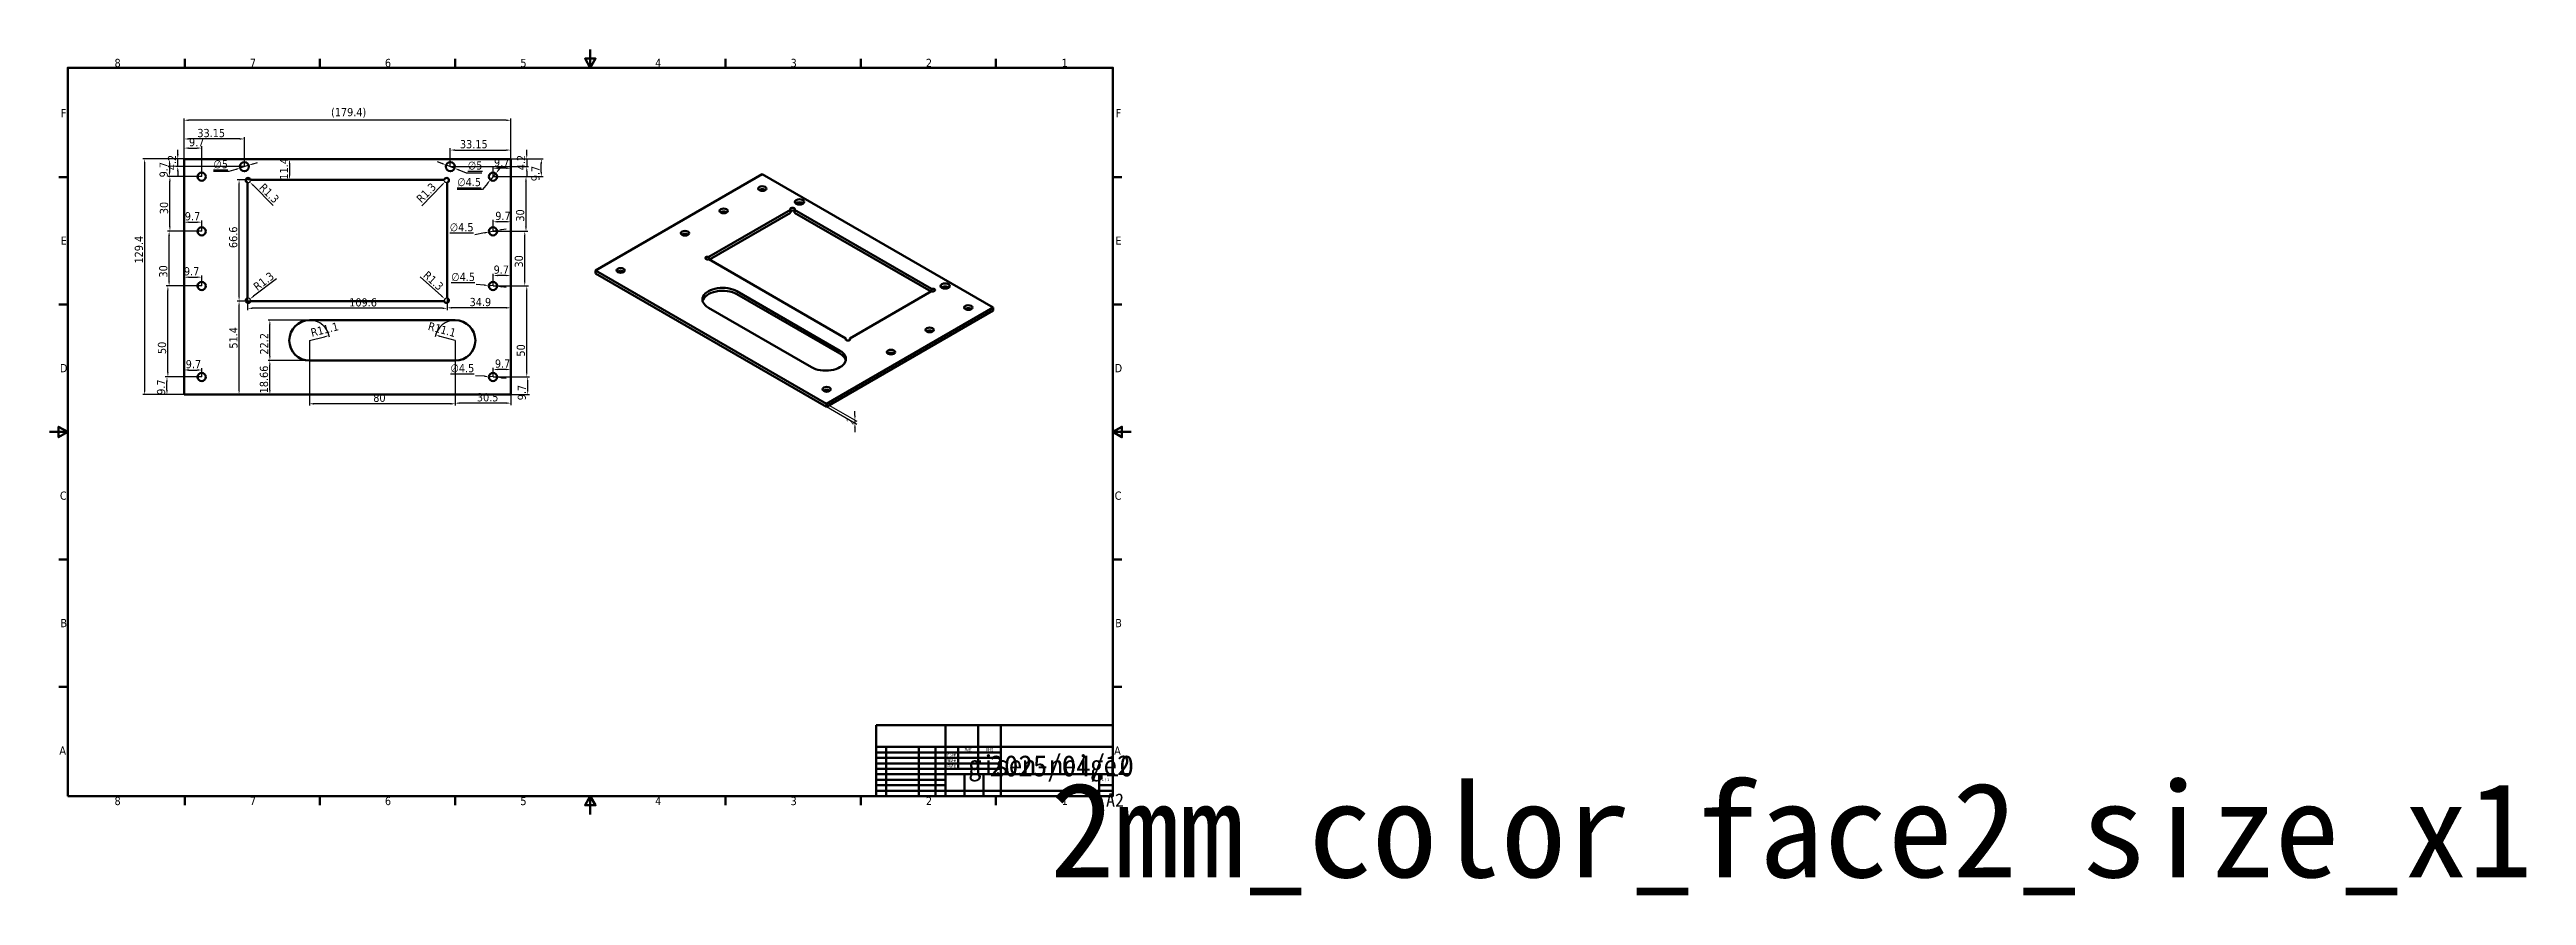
# Model space of a CAD drawing. Header units: millimetres. Extents: x 0 to 1360, y -45 to 420.
import ezdxf
from ezdxf.enums import TextEntityAlignment as Align

# ---------------------------------------------------------------- set-up
doc = ezdxf.new("R2018")
doc.units = ezdxf.units.MM
for name, color, linetype, lineweight in [('Border (ISO)', 7, 'Continuous', 70), ('Dimension (ISO)', 7, 'Continuous', 25), ('Title (ISO)', 7, 'Continuous', 50), ('Visible (ISO)', 7, 'Continuous', 50)]:
    doc.layers.add(name, color=color, linetype=linetype, lineweight=lineweight)
doc.styles.add('Note Text (JIS)', font='tahoma.ttf')
doc.styles.get("Standard").update_dxf_attribs({"font": 'tahoma.ttf'})
doc.styles.add('文字スタイル39', font='tahoma.ttf')
doc.styles.add('文字スタイル41', font='tahoma.ttf')
doc.dimstyles.new('Default (JIS)', dxfattribs={"dimtxt": 4.5, "dimasz": 2.5, "dimexe": 1, "dimexo": 0, "dimgap": 0.8, "dimtad": 1, "dimrnd": 1e-08, "dimdsep": 46, "dimtxsty": 'Note Text (JIS)', "dimcen": 0.09, "dimdle": 10, "dimclrd": 256, "dimclre": 256, "dimclrt": 256, "dimadec": 0, "dimazin": 2, "dimtfac": 0.777778, "dimtmove": 0, "dimatfit": 3, "dimfxl": 1, "dimtolj": 1, "dimtzin": 0, "dimlwd": -1, "dimlwe": -1, "dimarcsym": 0})

msp = doc.modelspace()

# ---------------------------------------------------------------- blocks, each defined once
blk = doc.blocks.new('図面枠 既定の図面枠')
at = {"layer": 'Border (ISO)'}
for p, q in [((74.3, 410), (74.3, 414.9)), ((148.5, 410), (148.5, 414.9)), ((222.7, 410), (222.7, 414.9)), ((371.2, 410), (371.2, 414.9)), ((445.5, 410), (445.5, 414.9)), ((519.7, 410), (519.7, 414.9)), ((10, 350), (5.1, 350)), ((584, 350), (588.9, 350)), ((10, 280), (5.1, 280)), ((584, 280), (588.9, 280)), ((10, 140), (5.1, 140)), ((584, 140), (588.9, 140)), ((10, 70), (5.1, 70)), ((584, 70), (588.9, 70)), ((74.3, 10), (74.3, 5.1)), ((148.5, 10), (148.5, 5.1)), ((222.7, 10), (222.7, 5.1)), ((371.2, 10), (371.2, 5.1)), ((445.5, 10), (445.5, 5.1)), ((519.7, 10), (519.7, 5.1))]:
    blk.add_line(p, q, dxfattribs=at)
at = {"layer": 'Border (ISO)', "flags": 128}
for points in [[(10, 10), (10, 410), (584, 410), (584, 10), (10, 10)], [(297, 420), (297, 410), (294.1, 415), (299.9, 415), (297, 410)], [(0, 210), (10, 210), (5, 212.9), (5, 207.1), (10, 210)], [(594, 210), (584, 210), (589, 212.9), (589, 207.1), (584, 210)], [(297, 0), (297, 10), (294.1, 5), (299.9, 5), (297, 10)]]:
    blk.add_lwpolyline(points, dxfattribs=at)
at = {"layer": 'Border (ISO)', "char_height": 4.5, "attachment_point": 7, "style": 'Note Text (JIS)'}
for s, insert in [('8', (35.7, 410.3)), ('7', (110, 410.4)), ('6', (184.2, 410.3)), ('5', (258.6, 410.3)), ('4', (332.6, 410.4)), ('3', (407, 410.3)), ('2', (481.3, 410.4)), ('1', (555.9, 410.4)), ('F', (6.2, 382.8)), ('F', (585.5, 382.8)), ('E', (6.1, 312.8)), ('E', (585.4, 312.8)), ('D', (5.7, 242.8)), ('D', (585, 242.8)), ('C', (5.7, 172.7)), ('C', (585, 172.7)), ('B', (6, 102.8)), ('B', (585.3, 102.8)), ('A', (5.4, 32.8)), ('A', (584.7, 32.8)), ('8', (35.7, 5)), ('7', (110, 5.1)), ('6', (184.2, 5)), ('5', (258.6, 5)), ('4', (332.6, 5.1)), ('3', (407, 5)), ('2', (481.3, 5.1)), ('1', (555.9, 5.1))]:
    blk.add_mtext(s, dxfattribs=dict(at, insert=insert))
blk = doc.blocks.new('表題欄 JIS')
at = {"layer": 'Title (ISO)'}
for p, q in [((230, 139), (100, 139)), ((100, 139), (100, 100)), ((138, 100), (138, 139)), ((156, 127), (156, 139)), ((168.5, 100), (168.5, 139)), ((230, 100), (230, 139)), ((100, 127), (230, 127)), ((100, 124), (168.5, 124)), ((105.5, 100), (105.5, 127)), ((123.5, 100), (123.5, 127)), ((132.5, 100), (132.5, 127)), ((145, 115), (145, 127)), ((156, 112), (156, 127)), ((100, 121), (168.5, 121)), ((168.5, 118), (100, 118)), ((100, 115), (168.5, 115)), ((138, 112), (100, 112)), ((138, 109), (100, 109)), ((168.5, 112), (138, 112)), ((148.5, 100), (148.5, 112)), ((159, 100), (159, 112)), ((168.5, 112), (230, 112)), ((222.5, 100), (222.5, 112)), ((138, 106), (100, 106)), ((230, 103), (100, 103)), ((100, 100), (230, 100)), ((222.5, 106), (230, 106))]:
    blk.add_line(p, q, dxfattribs=at)
for s, height, style, p in [('作成者', 1.2, '文字スタイル41', (141.5, 122.5)), ('確認者', 1.2, '文字スタイル41', (141.5, 119.5)), ('承認者', 1.2, '文字スタイル41', (141.5, 116.5)), ('1 / 1 ', 1.5, '文字スタイル39', (226.25, 109))]:
    blk.add_text(s, height=height, dxfattribs=dict(at, style=style)).set_placement(p, align=Align.MIDDLE_CENTER)
at = {"layer": 'Title (ISO)', "char_height": 1.5, "attachment_point": 5, "style": 'Note Text (JIS)'}
for s, insert, width in [('\\fTahoma|b0|i0;\\H1.5000;名前', (150.5, 125.5), 10.8457), ('\\fTahoma|b0|i0;\\H1.5000;日付', (162.25, 125.5), 12.2497)]:
    blk.add_mtext(s, dxfattribs=dict(at, insert=insert, width=width))
at = {"layer": 'Title (ISO)', "lineweight": 30, "flags": 104}
for tag, height, p in [('作成者', 1.5, (150.5, 122.5)), ('作成日', 1.5, (162.25, 122.5)), ('会社', 3.1, (199.25, 133)), ('エンジニアリング承認者', 1.5, (150.5, 116.5)), ('確認者', 1.5, (150.5, 119.5)), ('エンジニアリング_承認日', 1.5, (162.25, 116.5)), ('確認日', 1.5, (162.25, 119.5)), ('部品番号', 3.1, (195.5, 107.5)), ('シート_サイズ', 1.2, (226.25, 101.5))]:
    blk.add_attdef(tag, text='', height=height, dxfattribs=at).set_placement(p, align=Align.MIDDLE_CENTER)
blk.add_attdef('タイトル', text='', height=3.1, dxfattribs=at).set_placement((169.5, 126), align=Align.TOP_LEFT)
blk = doc.blocks.new('*D5')
at = {"layer": 'Defpoints', "color": 0, "transparency": 16777216}
for p in [(73.9, 381.2), (73.9, 359.9), (253.3, 359.9)]:
    blk.add_point(p, dxfattribs=at)
at = {"layer": 'Dimension (ISO)', "transparency": 16777216}
for p, q in [((73.9, 359.9), (73.9, 382.2)), ((250.8, 381.2), (76.4, 381.2)), ((253.3, 359.9), (253.3, 382.2))]:
    blk.add_line(p, q, dxfattribs=at)
for points in [[(76.4, 381.6), (76.4, 380.7), (73.9, 381.2)], [(250.8, 381.6), (250.8, 380.7), (253.3, 381.2)]]:
    blk.add_solid(points, dxfattribs=at)
at = {"layer": 'Dimension (ISO)', "transparency": 16777216, "insert": (154.6, 387.9), "char_height": 4.5, "attachment_point": 1, "style": 'Note Text (JIS)'}
blk.add_mtext('\\A1;(179.4)', dxfattribs=at)
blk = doc.blocks.new('*D6')
at = {"layer": 'Defpoints', "color": 0, "transparency": 16777216}
for p in [(73.9, 359.9), (52.2, 230.5), (73.9, 230.5)]:
    blk.add_point(p, dxfattribs=at)
at = {"layer": 'Dimension (ISO)', "transparency": 16777216}
for p, q in [((73.9, 359.9), (51.2, 359.9)), ((52.2, 357.4), (52.2, 233)), ((73.9, 230.5), (51.2, 230.5))]:
    blk.add_line(p, q, dxfattribs=at)
for points in [[(51.8, 357.4), (52.7, 357.4), (52.2, 359.9)], [(51.8, 233), (52.7, 233), (52.2, 230.5)]]:
    blk.add_solid(points, dxfattribs=at)
at = {"layer": 'Dimension (ISO)', "transparency": 16777216, "insert": (46.8, 302.5), "char_height": 4.5, "attachment_point": 1, "rotation": 90, "style": 'Note Text (JIS)'}
blk.add_mtext('\\A1;129.4', dxfattribs=at)
blk = doc.blocks.new('*D7')
at = {"layer": 'Defpoints', "color": 0, "transparency": 16777216}
for p in [(73.9, 359.9), (65.9, 350.2), (83.6, 350.2)]:
    blk.add_point(p, dxfattribs=at)
at = {"layer": 'Dimension (ISO)', "transparency": 16777216}
for p, q in [((73.9, 359.9), (64.9, 359.9)), ((65.9, 357.4), (65.9, 352.7)), ((83.6, 350.2), (64.9, 350.2))]:
    blk.add_line(p, q, dxfattribs=at)
for points in [[(65.5, 357.4), (66.3, 357.4), (65.9, 359.9)], [(65.5, 352.7), (66.3, 352.7), (65.9, 350.2)]]:
    blk.add_solid(points, dxfattribs=at)
at = {"layer": 'Dimension (ISO)', "transparency": 16777216, "insert": (60.4, 349.8), "char_height": 4.5, "attachment_point": 1, "rotation": 90, "style": 'Note Text (JIS)'}
blk.add_mtext('\\A1;9.7', dxfattribs=at)
blk = doc.blocks.new('*D8')
at = {"layer": 'Defpoints', "color": 0, "transparency": 16777216}
for p in [(66.1, 350.2), (83.6, 350.2), (83.6, 320.2)]:
    blk.add_point(p, dxfattribs=at)
at = {"layer": 'Dimension (ISO)', "transparency": 16777216}
for p, q in [((83.6, 350.2), (65.1, 350.2)), ((66.1, 322.7), (66.1, 347.7)), ((83.6, 320.2), (65.1, 320.2))]:
    blk.add_line(p, q, dxfattribs=at)
for points in [[(65.7, 347.7), (66.5, 347.7), (66.1, 350.2)], [(65.7, 322.7), (66.5, 322.7), (66.1, 320.2)]]:
    blk.add_solid(points, dxfattribs=at)
at = {"layer": 'Dimension (ISO)', "transparency": 16777216, "insert": (60.6, 329.6), "char_height": 4.5, "attachment_point": 1, "rotation": 90, "style": 'Note Text (JIS)'}
blk.add_mtext('\\A1;30', dxfattribs=at)
blk = doc.blocks.new('*D9')
at = {"layer": 'Defpoints', "color": 0, "transparency": 16777216}
for p in [(65.7, 320.2), (83.6, 320.2), (83.6, 290.2)]:
    blk.add_point(p, dxfattribs=at)
at = {"layer": 'Dimension (ISO)', "transparency": 16777216}
for p, q in [((83.6, 320.2), (64.7, 320.2)), ((65.7, 292.7), (65.7, 317.7)), ((83.6, 290.2), (64.7, 290.2))]:
    blk.add_line(p, q, dxfattribs=at)
for points in [[(65.2, 317.7), (66.1, 317.7), (65.7, 320.2)], [(65.2, 292.7), (66.1, 292.7), (65.7, 290.2)]]:
    blk.add_solid(points, dxfattribs=at)
at = {"layer": 'Dimension (ISO)', "transparency": 16777216, "insert": (60.2, 294.8), "char_height": 4.5, "attachment_point": 1, "rotation": 90, "style": 'Note Text (JIS)'}
blk.add_mtext('\\A1;30', dxfattribs=at)
blk = doc.blocks.new('*D10')
at = {"layer": 'Defpoints', "color": 0, "transparency": 16777216}
for p in [(65, 290.2), (83.6, 290.2), (83.6, 240.2)]:
    blk.add_point(p, dxfattribs=at)
at = {"layer": 'Dimension (ISO)', "transparency": 16777216}
for p, q in [((83.6, 290.2), (64, 290.2)), ((65, 242.7), (65, 287.7)), ((83.6, 240.2), (64, 240.2))]:
    blk.add_line(p, q, dxfattribs=at)
for points in [[(64.6, 287.7), (65.4, 287.7), (65, 290.2)], [(64.6, 242.7), (65.4, 242.7), (65, 240.2)]]:
    blk.add_solid(points, dxfattribs=at)
at = {"layer": 'Dimension (ISO)', "transparency": 16777216, "insert": (59.5, 252.8), "char_height": 4.5, "attachment_point": 1, "rotation": 90, "style": 'Note Text (JIS)'}
blk.add_mtext('\\A1;50', dxfattribs=at)
blk = doc.blocks.new('*D11')
at = {"layer": 'Defpoints', "color": 0, "transparency": 16777216}
for p in [(64.5, 240.2), (83.6, 240.2), (73.9, 230.5)]:
    blk.add_point(p, dxfattribs=at)
at = {"layer": 'Dimension (ISO)', "transparency": 16777216}
for p, q in [((83.6, 240.2), (63.5, 240.2)), ((64.5, 233), (64.5, 237.7)), ((73.9, 230.5), (63.5, 230.5))]:
    blk.add_line(p, q, dxfattribs=at)
for points in [[(64.1, 237.7), (64.9, 237.7), (64.5, 240.2)], [(64.1, 233), (64.9, 233), (64.5, 230.5)]]:
    blk.add_solid(points, dxfattribs=at)
at = {"layer": 'Dimension (ISO)', "transparency": 16777216, "insert": (59, 230.4), "char_height": 4.5, "attachment_point": 1, "rotation": 90, "style": 'Note Text (JIS)'}
blk.add_mtext('\\A1;9.7', dxfattribs=at)
blk = doc.blocks.new('*D12')
at = {"layer": 'Defpoints', "color": 0, "transparency": 16777216}
for p in [(73.9, 359.9), (83.6, 365.9), (83.6, 350.2)]:
    blk.add_point(p, dxfattribs=at)
at = {"layer": 'Dimension (ISO)', "transparency": 16777216}
for p, q in [((73.9, 359.9), (73.9, 366.9)), ((76.4, 365.9), (81.1, 365.9)), ((83.6, 350.2), (83.6, 366.9))]:
    blk.add_line(p, q, dxfattribs=at)
for points in [[(76.4, 366.3), (76.4, 365.5), (73.9, 365.9)], [(81.1, 366.3), (81.1, 365.5), (83.6, 365.9)]]:
    blk.add_solid(points, dxfattribs=at)
at = {"layer": 'Dimension (ISO)', "transparency": 16777216, "insert": (76.6, 371.4), "char_height": 4.5, "attachment_point": 1, "style": 'Note Text (JIS)'}
blk.add_mtext('\\A1;9.7', dxfattribs=at)
blk = doc.blocks.new('*D13')
at = {"layer": 'Defpoints', "color": 0, "transparency": 16777216}
for p in [(73.9, 325.2), (83.6, 325.2), (83.6, 320.2)]:
    blk.add_point(p, dxfattribs=at)
at = {"layer": 'Dimension (ISO)', "transparency": 16777216}
for p, q in [((76.4, 325.2), (81.1, 325.2)), ((83.6, 320.2), (83.6, 326.2))]:
    blk.add_line(p, q, dxfattribs=at)
for points in [[(76.4, 325.6), (76.4, 324.8), (73.9, 325.2)], [(81.1, 325.6), (81.1, 324.8), (83.6, 325.2)]]:
    blk.add_solid(points, dxfattribs=at)
at = {"layer": 'Dimension (ISO)', "transparency": 16777216, "insert": (74.3, 330.7), "char_height": 4.5, "attachment_point": 1, "style": 'Note Text (JIS)'}
blk.add_mtext('\\A1;9.7', dxfattribs=at)
blk = doc.blocks.new('*D14')
at = {"layer": 'Defpoints', "color": 0, "transparency": 16777216}
for p in [(73.9, 295), (83.6, 295), (83.6, 290.2)]:
    blk.add_point(p, dxfattribs=at)
at = {"layer": 'Dimension (ISO)', "transparency": 16777216}
for p, q in [((76.4, 295), (81.1, 295)), ((83.6, 290.2), (83.6, 296))]:
    blk.add_line(p, q, dxfattribs=at)
for points in [[(76.4, 295.4), (76.4, 294.6), (73.9, 295)], [(81.1, 295.4), (81.1, 294.6), (83.6, 295)]]:
    blk.add_solid(points, dxfattribs=at)
at = {"layer": 'Dimension (ISO)', "transparency": 16777216, "insert": (73.8, 300.5), "char_height": 4.5, "attachment_point": 1, "style": 'Note Text (JIS)'}
blk.add_mtext('\\A1;9.7', dxfattribs=at)
blk = doc.blocks.new('*D15')
at = {"layer": 'Defpoints', "color": 0, "transparency": 16777216}
for p in [(73.9, 244), (83.6, 244), (83.6, 240.2)]:
    blk.add_point(p, dxfattribs=at)
at = {"layer": 'Dimension (ISO)', "transparency": 16777216}
for p, q in [((83.6, 240.2), (83.6, 245)), ((76.4, 244), (81.1, 244))]:
    blk.add_line(p, q, dxfattribs=at)
for points in [[(76.4, 244.5), (76.4, 243.6), (73.9, 244)], [(81.1, 244.5), (81.1, 243.6), (83.6, 244)]]:
    blk.add_solid(points, dxfattribs=at)
at = {"layer": 'Dimension (ISO)', "transparency": 16777216, "insert": (74.8, 249.5), "char_height": 4.5, "attachment_point": 1, "style": 'Note Text (JIS)'}
blk.add_mtext('\\A1;9.7', dxfattribs=at)
blk = doc.blocks.new('*D16')
at = {"layer": 'Defpoints', "color": 0, "transparency": 16777216}
for p in [(243.6, 244.3), (243.6, 240.2), (253.3, 244.3)]:
    blk.add_point(p, dxfattribs=at)
at = {"layer": 'Dimension (ISO)', "transparency": 16777216}
for p, q in [((243.6, 240.2), (243.6, 245.3)), ((250.8, 244.3), (246.1, 244.3))]:
    blk.add_line(p, q, dxfattribs=at)
for points in [[(246.1, 244.7), (246.1, 243.9), (243.6, 244.3)], [(250.8, 244.7), (250.8, 243.9), (253.3, 244.3)]]:
    blk.add_solid(points, dxfattribs=at)
at = {"layer": 'Dimension (ISO)', "transparency": 16777216, "insert": (244.6, 249.8), "char_height": 4.5, "attachment_point": 1, "style": 'Note Text (JIS)'}
blk.add_mtext('\\A1;9.7', dxfattribs=at)
blk = doc.blocks.new('*D17')
at = {"layer": 'Defpoints', "color": 0, "transparency": 16777216}
for p in [(243.6, 295.9), (243.6, 290.2), (253.3, 295.9)]:
    blk.add_point(p, dxfattribs=at)
at = {"layer": 'Dimension (ISO)', "transparency": 16777216}
for p, q in [((243.6, 290.2), (243.6, 296.9)), ((250.8, 295.9), (246.1, 295.9))]:
    blk.add_line(p, q, dxfattribs=at)
for points in [[(246.1, 296.3), (246.1, 295.5), (243.6, 295.9)], [(250.8, 296.3), (250.8, 295.5), (253.3, 295.9)]]:
    blk.add_solid(points, dxfattribs=at)
at = {"layer": 'Dimension (ISO)', "transparency": 16777216, "insert": (243.9, 301.4), "char_height": 4.5, "attachment_point": 1, "style": 'Note Text (JIS)'}
blk.add_mtext('\\A1;9.7', dxfattribs=at)
blk = doc.blocks.new('*D18')
at = {"layer": 'Defpoints', "color": 0, "transparency": 16777216}
for p in [(243.6, 325.4), (243.6, 320.2), (253.3, 325.4)]:
    blk.add_point(p, dxfattribs=at)
at = {"layer": 'Dimension (ISO)', "transparency": 16777216}
for p, q in [((243.6, 320.2), (243.6, 326.4)), ((250.8, 325.4), (246.1, 325.4))]:
    blk.add_line(p, q, dxfattribs=at)
for points in [[(246.1, 325.9), (246.1, 325), (243.6, 325.4)], [(250.8, 325.9), (250.8, 325), (253.3, 325.4)]]:
    blk.add_solid(points, dxfattribs=at)
at = {"layer": 'Dimension (ISO)', "transparency": 16777216, "insert": (244.8, 330.9), "char_height": 4.5, "attachment_point": 1, "style": 'Note Text (JIS)'}
blk.add_mtext('\\A1;9.7', dxfattribs=at)
blk = doc.blocks.new('*D19')
at = {"layer": 'Defpoints', "color": 0, "transparency": 16777216}
for p in [(243.6, 354.8), (253.3, 354.8), (243.6, 350.2)]:
    blk.add_point(p, dxfattribs=at)
at = {"layer": 'Dimension (ISO)', "transparency": 16777216}
for p, q in [((243.6, 350.2), (243.6, 355.8)), ((250.8, 354.8), (246.1, 354.8))]:
    blk.add_line(p, q, dxfattribs=at)
for points in [[(246.1, 355.2), (246.1, 354.4), (243.6, 354.8)], [(250.8, 355.2), (250.8, 354.4), (253.3, 354.8)]]:
    blk.add_solid(points, dxfattribs=at)
at = {"layer": 'Dimension (ISO)', "transparency": 16777216, "insert": (244.1, 360.3), "char_height": 4.5, "attachment_point": 1, "style": 'Note Text (JIS)'}
blk.add_mtext('\\A1;9.7', dxfattribs=at)
blk = doc.blocks.new('*D20')
at = {"layer": 'Defpoints', "color": 0, "transparency": 16777216}
for p in [(253.3, 359.9), (270.1, 359.9), (243.6, 350.2)]:
    blk.add_point(p, dxfattribs=at)
at = {"layer": 'Dimension (ISO)', "transparency": 16777216}
for p, q in [((253.3, 359.9), (271.1, 359.9)), ((270.1, 352.7), (270.1, 357.4)), ((243.6, 350.2), (271.1, 350.2))]:
    blk.add_line(p, q, dxfattribs=at)
for points in [[(269.7, 357.4), (270.5, 357.4), (270.1, 359.9)], [(269.7, 352.7), (270.5, 352.7), (270.1, 350.2)]]:
    blk.add_solid(points, dxfattribs=at)
at = {"layer": 'Dimension (ISO)', "transparency": 16777216, "insert": (264.6, 347.7), "char_height": 4.5, "attachment_point": 1, "rotation": 90, "style": 'Note Text (JIS)'}
blk.add_mtext('\\A1;9.7', dxfattribs=at)
blk = doc.blocks.new('*D21')
at = {"layer": 'Defpoints', "color": 0, "transparency": 16777216}
for p in [(243.6, 350.2), (261.7, 350.2), (243.6, 320.2)]:
    blk.add_point(p, dxfattribs=at)
at = {"layer": 'Dimension (ISO)', "transparency": 16777216}
for p, q in [((243.6, 350.2), (262.7, 350.2)), ((261.7, 322.7), (261.7, 347.7)), ((243.6, 320.2), (262.7, 320.2))]:
    blk.add_line(p, q, dxfattribs=at)
for points in [[(261.2, 347.7), (262.1, 347.7), (261.7, 350.2)], [(261.2, 322.7), (262.1, 322.7), (261.7, 320.2)]]:
    blk.add_solid(points, dxfattribs=at)
at = {"layer": 'Dimension (ISO)', "transparency": 16777216, "insert": (256.2, 325.5), "char_height": 4.5, "attachment_point": 1, "rotation": 90, "style": 'Note Text (JIS)'}
blk.add_mtext('\\A1;30', dxfattribs=at)
blk = doc.blocks.new('*D22')
at = {"layer": 'Defpoints', "color": 0, "transparency": 16777216}
for p in [(243.6, 320.2), (261, 320.2), (243.6, 290.2)]:
    blk.add_point(p, dxfattribs=at)
at = {"layer": 'Dimension (ISO)', "transparency": 16777216}
for p, q in [((243.6, 320.2), (262, 320.2)), ((261, 292.7), (261, 317.7)), ((243.6, 290.2), (262, 290.2))]:
    blk.add_line(p, q, dxfattribs=at)
for points in [[(260.6, 317.7), (261.4, 317.7), (261, 320.2)], [(260.6, 292.7), (261.4, 292.7), (261, 290.2)]]:
    blk.add_solid(points, dxfattribs=at)
at = {"layer": 'Dimension (ISO)', "transparency": 16777216, "insert": (255.5, 300.3), "char_height": 4.5, "attachment_point": 1, "rotation": 90, "style": 'Note Text (JIS)'}
blk.add_mtext('\\A1;30', dxfattribs=at)
blk = doc.blocks.new('*D23')
at = {"layer": 'Defpoints', "color": 0, "transparency": 16777216}
for p in [(243.6, 290.2), (262.1, 290.2), (243.6, 240.2)]:
    blk.add_point(p, dxfattribs=at)
at = {"layer": 'Dimension (ISO)', "transparency": 16777216}
for p, q in [((243.6, 290.2), (263.1, 290.2)), ((262.1, 242.7), (262.1, 287.7)), ((243.6, 240.2), (263.1, 240.2))]:
    blk.add_line(p, q, dxfattribs=at)
for points in [[(261.7, 287.7), (262.5, 287.7), (262.1, 290.2)], [(261.7, 242.7), (262.5, 242.7), (262.1, 240.2)]]:
    blk.add_solid(points, dxfattribs=at)
at = {"layer": 'Dimension (ISO)', "transparency": 16777216, "insert": (256.6, 251.4), "char_height": 4.5, "attachment_point": 1, "rotation": 90, "style": 'Note Text (JIS)'}
blk.add_mtext('\\A1;50', dxfattribs=at)
blk = doc.blocks.new('*D24')
at = {"layer": 'Defpoints', "color": 0, "transparency": 16777216}
for p in [(243.6, 240.2), (262.6, 240.2), (253.3, 230.5)]:
    blk.add_point(p, dxfattribs=at)
at = {"layer": 'Dimension (ISO)', "transparency": 16777216}
for p, q in [((243.6, 240.2), (263.6, 240.2)), ((262.6, 233), (262.6, 237.7)), ((253.3, 230.5), (263.6, 230.5))]:
    blk.add_line(p, q, dxfattribs=at)
for points in [[(262.2, 237.7), (263, 237.7), (262.6, 240.2)], [(262.2, 233), (263, 233), (262.6, 230.5)]]:
    blk.add_solid(points, dxfattribs=at)
at = {"layer": 'Dimension (ISO)', "transparency": 16777216, "insert": (257.1, 227.4), "char_height": 4.5, "attachment_point": 1, "rotation": 90, "style": 'Note Text (JIS)'}
blk.add_mtext('\\A1;9.7', dxfattribs=at)
blk = doc.blocks.new('*D25')
at = {"layer": 'Defpoints', "color": 0, "transparency": 16777216}
for p in [(104.6, 354.9), (109.4, 356.5)]:
    blk.add_point(p, dxfattribs=at)
at = {"layer": 'Dimension (ISO)', "transparency": 16777216}
for p, q in [((102.3, 354.2), (98.5, 353)), ((109.4, 356.5), (104.6, 354.9)), ((111.8, 357.2), (114.2, 358)), ((98.5, 353), (90, 353))]:
    blk.add_line(p, q, dxfattribs=at)
for points in [[(102.1, 354.6), (102.4, 353.8), (104.6, 354.9)], [(111.7, 357.6), (111.9, 356.8), (109.4, 356.5)]]:
    blk.add_solid(points, dxfattribs=at)
at = {"layer": 'Dimension (ISO)', "transparency": 16777216, "insert": (90, 359.3), "char_height": 4.5, "attachment_point": 1, "style": 'Note Text (JIS)'}
blk.add_mtext('\\A1;\\L∅5\\l', dxfattribs=at)
blk = doc.blocks.new('*D26')
at = {"layer": 'Defpoints', "color": 0, "transparency": 16777216}
for p in [(217.8, 356.6), (222.5, 354.8)]:
    blk.add_point(p, dxfattribs=at)
at = {"layer": 'Dimension (ISO)', "transparency": 16777216}
for p, q in [((215.5, 357.5), (213.1, 358.4)), ((217.8, 356.6), (222.5, 354.8)), ((224.8, 353.9), (228.9, 352.3)), ((228.9, 352.3), (237.4, 352.3))]:
    blk.add_line(p, q, dxfattribs=at)
for points in [[(215.6, 357.9), (215.3, 357.1), (217.8, 356.6)], [(224.9, 354.3), (224.6, 353.5), (222.5, 354.8)]]:
    blk.add_solid(points, dxfattribs=at)
at = {"layer": 'Dimension (ISO)', "transparency": 16777216, "insert": (229.7, 358.6), "char_height": 4.5, "attachment_point": 1, "style": 'Note Text (JIS)'}
blk.add_mtext('\\A1;\\L∅5\\l', dxfattribs=at)
blk = doc.blocks.new('*D27')
at = {"layer": 'Defpoints', "color": 0, "transparency": 16777216}
for p in [(220.1, 355.7), (253.3, 359.9), (262.1, 355.7)]:
    blk.add_point(p, dxfattribs=at)
at = {"layer": 'Dimension (ISO)', "transparency": 16777216}
for p, q in [((220.1, 355.7), (263.1, 355.7)), ((253.3, 359.9), (263.1, 359.9)), ((262.1, 362.4), (262.1, 364.9)), ((262.1, 359.9), (262.1, 355.7)), ((262.1, 353.2), (262.1, 350.7))]:
    blk.add_line(p, q, dxfattribs=at)
for points in [[(261.7, 362.4), (262.5, 362.4), (262.1, 359.9)], [(261.7, 353.2), (262.5, 353.2), (262.1, 355.7)]]:
    blk.add_solid(points, dxfattribs=at)
at = {"layer": 'Dimension (ISO)', "transparency": 16777216, "insert": (256.7, 353.7), "char_height": 4.5, "attachment_point": 1, "rotation": 90, "style": 'Note Text (JIS)'}
blk.add_mtext('\\A1;4.2', dxfattribs=at)
blk = doc.blocks.new('*D28')
at = {"layer": 'Defpoints', "color": 0, "transparency": 16777216}
for p in [(70.4, 359.9), (73.9, 359.9), (107, 355.7)]:
    blk.add_point(p, dxfattribs=at)
at = {"layer": 'Dimension (ISO)', "transparency": 16777216}
for p, q in [((73.9, 359.9), (69.4, 359.9)), ((107, 355.7), (69.4, 355.7)), ((70.4, 362.4), (70.4, 364.9)), ((70.4, 355.7), (70.4, 359.9)), ((70.4, 353.2), (70.4, 350.7))]:
    blk.add_line(p, q, dxfattribs=at)
for points in [[(70, 362.4), (70.9, 362.4), (70.4, 359.9)], [(70, 353.2), (70.9, 353.2), (70.4, 355.7)]]:
    blk.add_solid(points, dxfattribs=at)
at = {"layer": 'Dimension (ISO)', "transparency": 16777216, "insert": (65, 353.7), "char_height": 4.5, "attachment_point": 1, "rotation": 90, "style": 'Note Text (JIS)'}
blk.add_mtext('\\A1;4.2', dxfattribs=at)
blk = doc.blocks.new('*D29')
at = {"layer": 'Defpoints', "color": 0, "transparency": 16777216}
for p in [(220.1, 355.7), (253.3, 364.8), (253.3, 359.9)]:
    blk.add_point(p, dxfattribs=at)
at = {"layer": 'Dimension (ISO)', "transparency": 16777216}
for p, q in [((220.1, 355.7), (220.1, 365.8)), ((222.6, 364.8), (250.8, 364.8)), ((253.3, 359.9), (253.3, 365.8))]:
    blk.add_line(p, q, dxfattribs=at)
for points in [[(222.6, 365.2), (222.6, 364.4), (220.1, 364.8)], [(250.8, 365.2), (250.8, 364.4), (253.3, 364.8)]]:
    blk.add_solid(points, dxfattribs=at)
at = {"layer": 'Dimension (ISO)', "transparency": 16777216, "insert": (225.4, 370.3), "char_height": 4.5, "attachment_point": 1, "style": 'Note Text (JIS)'}
blk.add_mtext('\\A1;33.15', dxfattribs=at)
blk = doc.blocks.new('*D30')
at = {"layer": 'Defpoints', "color": 0, "transparency": 16777216}
for p in [(73.9, 370.9), (73.9, 359.9), (107, 355.7)]:
    blk.add_point(p, dxfattribs=at)
at = {"layer": 'Dimension (ISO)', "transparency": 16777216}
for p, q in [((73.9, 359.9), (73.9, 371.9)), ((104.5, 370.9), (76.4, 370.9)), ((107, 355.7), (107, 371.9))]:
    blk.add_line(p, q, dxfattribs=at)
for points in [[(76.4, 371.3), (76.4, 370.5), (73.9, 370.9)], [(104.5, 371.3), (104.5, 370.5), (107, 370.9)]]:
    blk.add_solid(points, dxfattribs=at)
at = {"layer": 'Dimension (ISO)', "transparency": 16777216, "insert": (81.2, 376.4), "char_height": 4.5, "attachment_point": 1, "style": 'Note Text (JIS)'}
blk.add_mtext('\\A1;33.15', dxfattribs=at)
blk = doc.blocks.new('*D31')
at = {"layer": 'Defpoints', "color": 0, "transparency": 16777216}
for p in [(104.1, 348.5), (110.3, 348.5), (110.3, 281.9)]:
    blk.add_point(p, dxfattribs=at)
at = {"layer": 'Dimension (ISO)', "transparency": 16777216}
for p, q in [((110.3, 348.5), (103.1, 348.5)), ((104.1, 284.4), (104.1, 346)), ((110.3, 281.9), (103.1, 281.9))]:
    blk.add_line(p, q, dxfattribs=at)
for points in [[(103.7, 346), (104.5, 346), (104.1, 348.5)], [(103.7, 284.4), (104.5, 284.4), (104.1, 281.9)]]:
    blk.add_solid(points, dxfattribs=at)
at = {"layer": 'Dimension (ISO)', "transparency": 16777216, "insert": (98.6, 311), "char_height": 4.5, "attachment_point": 1, "rotation": 90, "style": 'Note Text (JIS)'}
blk.add_mtext('\\A1;66.6', dxfattribs=at)
blk = doc.blocks.new('*D32')
at = {"layer": 'Defpoints', "color": 0, "transparency": 16777216}
for p in [(108.8, 283.5), (108.8, 277.9), (218.4, 283.5)]:
    blk.add_point(p, dxfattribs=at)
at = {"layer": 'Dimension (ISO)', "transparency": 16777216}
for p, q in [((108.8, 283.5), (108.8, 276.9)), ((215.9, 277.9), (111.3, 277.9)), ((218.4, 283.5), (218.4, 276.9))]:
    blk.add_line(p, q, dxfattribs=at)
for points in [[(111.3, 278.3), (111.3, 277.5), (108.8, 277.9)], [(215.9, 278.3), (215.9, 277.5), (218.4, 277.9)]]:
    blk.add_solid(points, dxfattribs=at)
at = {"layer": 'Dimension (ISO)', "transparency": 16777216, "insert": (164.6, 283.4), "char_height": 4.5, "attachment_point": 1, "style": 'Note Text (JIS)'}
blk.add_mtext('\\A1;109.6', dxfattribs=at)
blk = doc.blocks.new('*D33')
at = {"layer": 'Defpoints', "color": 0, "transparency": 16777216}
for p in [(131.8, 359.9), (131.8, 348.5), (131.8, 348.5)]:
    blk.add_point(p, dxfattribs=at)
at = {"layer": 'Dimension (ISO)', "transparency": 16777216}
blk.add_line((131.8, 357.4), (131.8, 351), dxfattribs=at)
for points in [[(131.4, 357.4), (132.2, 357.4), (131.8, 359.9)], [(131.4, 351), (132.2, 351), (131.8, 348.5)]]:
    blk.add_solid(points, dxfattribs=at)
at = {"layer": 'Dimension (ISO)', "transparency": 16777216, "insert": (126.5, 348.6), "char_height": 4.5, "attachment_point": 1, "rotation": 90, "style": 'Note Text (JIS)'}
blk.add_mtext('\\A1;11.4', dxfattribs=at)
blk = doc.blocks.new('*D34')
at = {"layer": 'Defpoints', "color": 0, "transparency": 16777216}
for p in [(104.1, 281.9), (110.3, 281.9), (104.1, 230.5)]:
    blk.add_point(p, dxfattribs=at)
at = {"layer": 'Dimension (ISO)', "transparency": 16777216}
for p, q in [((110.3, 281.9), (103.1, 281.9)), ((104.1, 233), (104.1, 279.4))]:
    blk.add_line(p, q, dxfattribs=at)
for points in [[(103.7, 279.4), (104.5, 279.4), (104.1, 281.9)], [(103.7, 233), (104.5, 233), (104.1, 230.5)]]:
    blk.add_solid(points, dxfattribs=at)
at = {"layer": 'Dimension (ISO)', "transparency": 16777216, "insert": (98.7, 255.8), "char_height": 4.5, "attachment_point": 1, "rotation": 90, "style": 'Note Text (JIS)'}
blk.add_mtext('\\A1;51.4', dxfattribs=at)
blk = doc.blocks.new('*D35')
at = {"layer": 'Defpoints', "color": 0, "transparency": 16777216}
for p in [(218.4, 283.5), (218.4, 278.2), (253.3, 278.2)]:
    blk.add_point(p, dxfattribs=at)
at = {"layer": 'Dimension (ISO)', "transparency": 16777216}
for p, q in [((218.4, 283.5), (218.4, 277.2)), ((250.8, 278.2), (220.9, 278.2))]:
    blk.add_line(p, q, dxfattribs=at)
for points in [[(220.9, 278.6), (220.9, 277.7), (218.4, 278.2)], [(250.8, 278.6), (250.8, 277.7), (253.3, 278.2)]]:
    blk.add_solid(points, dxfattribs=at)
at = {"layer": 'Dimension (ISO)', "transparency": 16777216, "insert": (230.7, 283.6), "char_height": 4.5, "attachment_point": 1, "style": 'Note Text (JIS)'}
blk.add_mtext('\\A1;34.9', dxfattribs=at)
blk = doc.blocks.new('*D36')
at = {"layer": 'Defpoints', "color": 0, "transparency": 16777216}
for p in [(109.1, 348.2), (110, 347.3)]:
    blk.add_point(p, dxfattribs=at)
at = {"layer": 'Dimension (ISO)', "transparency": 16777216}
blk.add_line((122.9, 334.3), (111.8, 345.5), dxfattribs=at)
blk.add_arc((109.1, 348.2), 1.3, 256.6576, 358.9057, dxfattribs=at)
blk.add_solid([(112, 345.8), (111.5, 345.2), (110, 347.3)], dxfattribs=at)
at = {"layer": 'Dimension (ISO)', "transparency": 16777216, "insert": (118, 347), "char_height": 4.5, "attachment_point": 1, "rotation": 314.832, "style": 'Note Text (JIS)'}
blk.add_mtext('\\A1;\\fTahoma|b0|i0;R\\fTahoma|b0|i0;1.3', dxfattribs=at)
blk = doc.blocks.new('*D37')
at = {"layer": 'Defpoints', "color": 0, "transparency": 16777216}
for p in [(217.2, 347.3), (218.1, 348.2)]:
    blk.add_point(p, dxfattribs=at)
at = {"layer": 'Dimension (ISO)', "transparency": 16777216}
blk.add_line((204.4, 334.2), (215.4, 345.5), dxfattribs=at)
blk.add_arc((218.1, 348.2), 1.3, 181.5236, 283.3424, dxfattribs=at)
blk.add_solid([(215.1, 345.8), (215.7, 345.2), (217.2, 347.3)], dxfattribs=at)
at = {"layer": 'Dimension (ISO)', "transparency": 16777216, "insert": (201, 338.6), "char_height": 4.5, "attachment_point": 1, "rotation": 45.5972, "style": 'Note Text (JIS)'}
blk.add_mtext('\\A1;\\fTahoma|b0|i0;R\\fTahoma|b0|i0;1.3', dxfattribs=at)
blk = doc.blocks.new('*D38')
at = {"layer": 'Defpoints', "color": 0, "transparency": 16777216}
for p in [(109.1, 282.2), (110.1, 283)]:
    blk.add_point(p, dxfattribs=at)
at = {"layer": 'Dimension (ISO)', "transparency": 16777216}
blk.add_line((124.6, 294.1), (112.1, 284.5), dxfattribs=at)
blk.add_arc((109.1, 282.2), 1.3, 346.6576, 81.4075, dxfattribs=at)
blk.add_solid([(111.8, 284.8), (112.3, 284.2), (110.1, 283)], dxfattribs=at)
at = {"layer": 'Dimension (ISO)', "transparency": 16777216, "insert": (111.4, 290.9), "char_height": 4.5, "attachment_point": 1, "rotation": 37.3338, "style": 'Note Text (JIS)'}
blk.add_mtext('\\A1;\\fTahoma|b0|i0;R\\fTahoma|b0|i0;1.3', dxfattribs=at)
blk = doc.blocks.new('*D39')
at = {"layer": 'Defpoints', "color": 0, "transparency": 16777216}
for p in [(217.1, 283.1), (218.1, 282.2)]:
    blk.add_point(p, dxfattribs=at)
at = {"layer": 'Dimension (ISO)', "transparency": 16777216}
blk.add_line((203.5, 295.2), (215.2, 284.7), dxfattribs=at)
blk.add_arc((218.1, 282.2), 1.3, 94.0773, 193.3424, dxfattribs=at)
blk.add_solid([(215.5, 285), (215, 284.4), (217.1, 283.1)], dxfattribs=at)
at = {"layer": 'Dimension (ISO)', "transparency": 16777216, "insert": (207.8, 298.8), "char_height": 4.5, "attachment_point": 1, "rotation": 318.1509, "style": 'Note Text (JIS)'}
blk.add_mtext('\\A1;\\fTahoma|b0|i0;R\\fTahoma|b0|i0;1.3', dxfattribs=at)
blk = doc.blocks.new('*D40')
at = {"layer": 'Defpoints', "color": 0, "transparency": 16777216}
for p in [(121, 271.4), (142.8, 271.4), (142.8, 249.2)]:
    blk.add_point(p, dxfattribs=at)
at = {"layer": 'Dimension (ISO)', "transparency": 16777216}
for p, q in [((142.8, 271.4), (120, 271.4)), ((121, 251.7), (121, 268.9)), ((142.8, 249.2), (120, 249.2))]:
    blk.add_line(p, q, dxfattribs=at)
for points in [[(120.6, 268.9), (121.4, 268.9), (121, 271.4)], [(120.6, 251.7), (121.4, 251.7), (121, 249.2)]]:
    blk.add_solid(points, dxfattribs=at)
at = {"layer": 'Dimension (ISO)', "transparency": 16777216, "insert": (115.6, 252.5), "char_height": 4.5, "attachment_point": 1, "rotation": 90, "style": 'Note Text (JIS)'}
blk.add_mtext('\\A1;22.2', dxfattribs=at)
blk = doc.blocks.new('*D41')
at = {"layer": 'Defpoints', "color": 0, "transparency": 16777216}
for p in [(121, 249.2), (142.8, 249.2), (121, 230.5)]:
    blk.add_point(p, dxfattribs=at)
at = {"layer": 'Dimension (ISO)', "transparency": 16777216}
for p, q in [((142.8, 249.2), (120, 249.2)), ((121, 233), (121, 246.7))]:
    blk.add_line(p, q, dxfattribs=at)
for points in [[(120.6, 246.7), (121.4, 246.7), (121, 249.2)], [(120.6, 233), (121.4, 233), (121, 230.5)]]:
    blk.add_solid(points, dxfattribs=at)
at = {"layer": 'Dimension (ISO)', "transparency": 16777216, "insert": (115.5, 231.2), "char_height": 4.5, "attachment_point": 1, "rotation": 90, "style": 'Note Text (JIS)'}
blk.add_mtext('\\A1;18.66', dxfattribs=at)
blk = doc.blocks.new('*D42')
at = {"layer": 'Defpoints', "color": 0, "transparency": 16777216}
for p in [(222.8, 260.3), (222.8, 225.8), (253.3, 230.5)]:
    blk.add_point(p, dxfattribs=at)
at = {"layer": 'Dimension (ISO)', "transparency": 16777216}
for p, q in [((222.8, 260.3), (222.8, 224.8)), ((250.8, 225.8), (225.3, 225.8)), ((253.3, 230.5), (253.3, 224.8))]:
    blk.add_line(p, q, dxfattribs=at)
for points in [[(225.3, 226.3), (225.3, 225.4), (222.8, 225.8)], [(250.8, 226.3), (250.8, 225.4), (253.3, 225.8)]]:
    blk.add_solid(points, dxfattribs=at)
at = {"layer": 'Dimension (ISO)', "transparency": 16777216, "insert": (234.7, 231.3), "char_height": 4.5, "attachment_point": 1, "style": 'Note Text (JIS)'}
blk.add_mtext('\\A1;30.5', dxfattribs=at)
blk = doc.blocks.new('*D43')
at = {"layer": 'Defpoints', "color": 0, "transparency": 16777216}
for p in [(142.8, 260.3), (222.8, 260.3), (142.8, 225.5)]:
    blk.add_point(p, dxfattribs=at)
at = {"layer": 'Dimension (ISO)', "transparency": 16777216}
for p, q in [((142.8, 260.3), (142.8, 224.5)), ((222.8, 260.3), (222.8, 224.5)), ((220.3, 225.5), (145.3, 225.5))]:
    blk.add_line(p, q, dxfattribs=at)
for points in [[(145.3, 225.9), (145.3, 225), (142.8, 225.5)], [(220.3, 225.9), (220.3, 225), (222.8, 225.5)]]:
    blk.add_solid(points, dxfattribs=at)
at = {"layer": 'Dimension (ISO)', "transparency": 16777216, "insert": (177.8, 231), "char_height": 4.5, "attachment_point": 1, "style": 'Note Text (JIS)'}
blk.add_mtext('\\A1;80', dxfattribs=at)
blk = doc.blocks.new('*D44')
at = {"layer": 'Defpoints', "color": 0, "transparency": 16777216}
for p in [(212.1, 263.2), (222.8, 260.3)]:
    blk.add_point(p, dxfattribs=at)
at = {"layer": 'Dimension (ISO)', "transparency": 16777216}
blk.add_line((222.8, 260.3), (214.5, 262.5), dxfattribs=at)
blk.add_arc((222.8, 260.3), 11.1, 90, 169.7969, dxfattribs=at)
blk.add_solid([(214.6, 262.9), (214.4, 262.1), (212.1, 263.2)], dxfattribs=at)
at = {"layer": 'Dimension (ISO)', "transparency": 16777216, "insert": (208.7, 270.5), "char_height": 4.5, "attachment_point": 1, "rotation": 344.6351, "style": 'Note Text (JIS)'}
blk.add_mtext('\\A1;\\fTahoma|b0|i0;R\\fTahoma|b0|i0;11.1', dxfattribs=at)
blk = doc.blocks.new('*D45')
at = {"layer": 'Defpoints', "color": 0, "transparency": 16777216}
for p in [(142.8, 260.3), (153.5, 262.9)]:
    blk.add_point(p, dxfattribs=at)
at = {"layer": 'Dimension (ISO)', "transparency": 16777216}
blk.add_line((142.8, 260.3), (151.1, 262.3), dxfattribs=at)
blk.add_arc((142.8, 260.3), 11.1, 8.8231, 90, dxfattribs=at)
blk.add_solid([(151, 262.7), (151.2, 261.9), (153.5, 262.9)], dxfattribs=at)
at = {"layer": 'Dimension (ISO)', "transparency": 16777216, "insert": (143, 266.6), "char_height": 4.5, "attachment_point": 1, "rotation": 13.9849, "style": 'Note Text (JIS)'}
blk.add_mtext('\\A1;\\fTahoma|b0|i0;R\\fTahoma|b0|i0;11.1', dxfattribs=at)
blk = doc.blocks.new('*D46')
at = {"layer": 'Defpoints', "color": 0, "transparency": 16777216}
for p in [(241.3, 240.4), (245.8, 240)]:
    blk.add_point(p, dxfattribs=at)
at = {"layer": 'Dimension (ISO)', "transparency": 16777216}
for p, q in [((238.8, 240.6), (234, 240.9)), ((245.8, 240), (241.3, 240.4)), ((248.3, 239.8), (250.8, 239.6))]:
    blk.add_line(p, q, dxfattribs=at)
for points in [[(238.9, 241), (238.8, 240.1), (241.3, 240.4)], [(248.3, 240.2), (248.3, 239.4), (245.8, 240)]]:
    blk.add_solid(points, dxfattribs=at)
at = {"layer": 'Dimension (ISO)', "transparency": 16777216, "insert": (220.2, 247.3), "char_height": 4.5, "attachment_point": 1, "style": 'Note Text (JIS)'}
blk.add_mtext('\\A1;\\L∅4.5\\l', dxfattribs=at)
blk = doc.blocks.new('*D47')
at = {"layer": 'Defpoints', "color": 0, "transparency": 16777216}
for p in [(241.3, 290.4), (245.8, 290)]:
    blk.add_point(p, dxfattribs=at)
at = {"layer": 'Dimension (ISO)', "transparency": 16777216}
for p, q in [((238.8, 290.6), (234.4, 291)), ((245.8, 290), (241.3, 290.4)), ((248.3, 289.8), (250.8, 289.5))]:
    blk.add_line(p, q, dxfattribs=at)
for points in [[(238.9, 291), (238.8, 290.2), (241.3, 290.4)], [(248.3, 290.2), (248.3, 289.3), (245.8, 290)]]:
    blk.add_solid(points, dxfattribs=at)
at = {"layer": 'Dimension (ISO)', "transparency": 16777216, "insert": (220.6, 297.4), "char_height": 4.5, "attachment_point": 1, "style": 'Note Text (JIS)'}
blk.add_mtext('\\A1;\\L∅4.5\\l', dxfattribs=at)
blk = doc.blocks.new('*D48')
at = {"layer": 'Defpoints', "color": 0, "transparency": 16777216}
for p in [(241.4, 319.8), (245.8, 320.6)]:
    blk.add_point(p, dxfattribs=at)
at = {"layer": 'Dimension (ISO)', "transparency": 16777216}
for p, q in [((238.9, 319.3), (233.6, 318.3)), ((245.8, 320.6), (241.4, 319.8)), ((248.2, 321.1), (250.7, 321.5))]:
    blk.add_line(p, q, dxfattribs=at)
for points in [[(238.8, 319.7), (239, 318.9), (241.4, 319.8)], [(248.2, 321.5), (248.3, 320.7), (245.8, 320.6)]]:
    blk.add_solid(points, dxfattribs=at)
at = {"layer": 'Dimension (ISO)', "transparency": 16777216, "insert": (219.8, 324.7), "char_height": 4.5, "attachment_point": 1, "style": 'Note Text (JIS)'}
blk.add_mtext('\\A1;\\L∅4.5\\l', dxfattribs=at)
blk = doc.blocks.new('*D49')
at = {"layer": 'Defpoints', "color": 0, "transparency": 16777216}
for p in [(242.1, 348.5), (245, 351.9)]:
    blk.add_point(p, dxfattribs=at)
at = {"layer": 'Dimension (ISO)', "transparency": 16777216}
for p, q in [((246.6, 353.8), (248.2, 355.8)), ((237.7, 343.1), (223.9, 343.1)), ((240.5, 346.5), (237.7, 343.1)), ((245, 351.9), (242.1, 348.5))]:
    blk.add_line(p, q, dxfattribs=at)
for points in [[(246.3, 354.1), (246.9, 353.6), (245, 351.9)], [(240.2, 346.8), (240.9, 346.3), (242.1, 348.5)]]:
    blk.add_solid(points, dxfattribs=at)
at = {"layer": 'Dimension (ISO)', "transparency": 16777216, "insert": (223.9, 349.5), "char_height": 4.5, "attachment_point": 1, "style": 'Note Text (JIS)'}
blk.add_mtext('\\A1;\\L∅4.5\\l', dxfattribs=at)
blk = doc.blocks.new('*D50')
at = {"layer": 'Defpoints', "color": 0, "transparency": 16777216}
for p in [(426.8, 225.5), (426.8, 223.9), (442.3, 214.9)]:
    blk.add_point(p, dxfattribs=at)
at = {"layer": 'Dimension (ISO)', "transparency": 16777216}
for p, q in [((426.8, 225.5), (443.3, 215.9)), ((426.8, 223.9), (443.3, 214.3)), ((442.3, 219), (442.3, 221.5)), ((442.3, 216.5), (442.3, 214.9)), ((442.3, 212.4), (442.3, 209.9))]:
    blk.add_line(p, q, dxfattribs=at)
for points in [[(441.9, 219), (442.8, 219), (442.3, 216.5)], [(441.9, 212.4), (442.8, 212.4), (442.3, 214.9)]]:
    blk.add_solid(points, dxfattribs=at)
at = {"layer": 'Dimension (ISO)', "transparency": 16777216, "insert": (437.8, 213.7), "char_height": 4.5, "attachment_point": 1, "rotation": 90, "style": 'Note Text (JIS)'}
blk.add_mtext('\\A1;{\\Q30.000;\\W0.816;\\H0.816x;2}', dxfattribs=at)

# ---------------------------------------------------------------- dimensions: what is measured, and where the dimension line sits
at = {"layer": 'Dimension (ISO)'}
dim = msp.add_linear_dim(base=(73.8711, 381.1512), p1=(253.2711, 359.8922), p2=(73.8711, 359.8922), text='(<>)', dimstyle='Default (JIS)', override={"dimgap": 0.8, "dimdec": 2, "dimtol": 0, "dimlim": 0, "dimtp": 0, "dimtm": 0, "dimtdec": 2, "dimtofl": 0, "dimatfit": 1}, dxfattribs=at)
dim.commit()
dim.dimension.update_dxf_attribs({"geometry": '*D5', "text_midpoint": (164.3453, 381.1512), "dimtype": 160})
for base, p1, p2, override, picture, middle in [((73.8711121818, 370.9193468488), (107.0161121818, 355.6921976626), (73.8711121818, 359.8921976626), {"dimgap": 0.8, "dimdec": 2, "dimtol": 0, "dimlim": 0, "dimtp": 0, "dimtm": 0, "dimtdec": 2, "dimtofl": 0, "dimatfit": 1}, '*D30', (88.629734419, 370.9193468488)), ((83.5711, 365.9171), (73.8711, 359.8922), (83.5711, 350.1922), {"dimgap": 0.8, "dimdec": 2, "dimtol": 0, "dimlim": 0, "dimtp": 0, "dimtm": 0, "dimtdec": 2, "dimtofl": 0, "dimatfit": 1}, '*D12', (80.6716, 365.9171)), ((83.5711, 325.2172), (73.8711, 325.2172), (83.5711, 320.1922), {"dimgap": 0.8, "dimdec": 2, "dimse1": 1, "dimtol": 0, "dimlim": 0, "dimtp": 0, "dimtm": 0, "dimtdec": 2, "dimtofl": 0, "dimatfit": 1}, '*D13', (78.3979, 325.2172)), ((83.5711, 294.9764), (73.8711, 294.9764), (83.5711, 290.1922), {"dimgap": 0.8, "dimdec": 2, "dimse1": 1, "dimtol": 0, "dimlim": 0, "dimtp": 0, "dimtm": 0, "dimtdec": 2, "dimtofl": 0, "dimatfit": 1}, '*D14', (77.9432, 294.9764)), ((108.7711, 277.9234), (218.3711, 283.4571), (108.7711, 283.4571), {"dimgap": 0.8, "dimdec": 2, "dimtol": 0, "dimlim": 0, "dimtp": 0, "dimtm": 0, "dimtdec": 2, "dimtofl": 0, "dimatfit": 1}, '*D32', (171.8486, 277.9234)), ((142.7711, 225.4589), (222.7711, 260.2552), (142.7711, 260.2552), {"dimgap": 0.8, "dimdec": 2, "dimtol": 0, "dimlim": 0, "dimtp": 0, "dimtm": 0, "dimtdec": 2, "dimtofl": 0, "dimatfit": 1}, '*D43', (180.9473, 225.4589)), ((83.5711, 244.0446), (73.8711, 244.0446), (83.5711, 240.1922), {"dimgap": 0.8, "dimdec": 2, "dimse1": 1, "dimtol": 0, "dimlim": 0, "dimtp": 0, "dimtm": 0, "dimtdec": 2, "dimtofl": 0, "dimatfit": 1}, '*D15', (78.8526, 244.0446))]:
    dim = msp.add_linear_dim(base=base, p1=p1, p2=p2, dimstyle='Default (JIS)', override=override, dxfattribs=at)
    dim.commit()
    dim.dimension.update_dxf_attribs({"geometry": picture, "text_midpoint": middle, "dimtype": 160})
for base, p1, p2, angle, override, picture, middle in [((253.2711121818, 364.7802471498), (220.1261121818, 355.6921976626), (253.2711121818, 359.8921976626), 180, {"dimgap": 0.8, "dimdec": 2, "dimtol": 0, "dimlim": 0, "dimtp": 0, "dimtm": 0, "dimtdec": 2, "dimtofl": 0, "dimatfit": 1}, '*D29', (232.7848924259, 364.7802471498)), ((52.2499, 230.4922), (73.8711, 359.8922), (73.8711, 230.4922), 90, {"dimgap": 0.8, "dimdec": 2, "dimtol": 0, "dimlim": 0, "dimtp": 0, "dimtm": 0, "dimtdec": 2, "dimtofl": 0, "dimatfit": 1}, '*D6', (52.2499, 309.7557)), ((65.8923, 350.1922), (73.8711, 359.8922), (83.5711, 350.1922), 270, {"dimgap": 0.8, "dimdec": 2, "dimtol": 0, "dimlim": 0, "dimtp": 0, "dimtm": 0, "dimtdec": 2, "dimtofl": 0, "dimatfit": 1}, '*D7', (65.8923, 353.8663)), ((70.4398, 359.8922), (107.0161, 355.6922), (73.8711, 359.8922), 270, {"dimgap": 0.8, "dimdec": 2, "dimtol": 0, "dimlim": 0, "dimtp": 0, "dimtm": 0, "dimtdec": 2, "dimtofl": 1, "dimatfit": 1}, '*D28', (70.4398, 357.7922)), ((131.8308, 348.4922), (131.8308, 359.8922), (131.8308, 348.4922), 270, {"dimgap": 0.8, "dimdec": 2, "dimse1": 1, "dimse2": 1, "dimtol": 0, "dimlim": 0, "dimtp": 0, "dimtm": 0, "dimtdec": 2, "dimtofl": 0, "dimatfit": 1}, '*D33', (131.8308, 354.1922)), ((262.1161, 355.6922), (253.2711, 359.8922), (220.1261, 355.6922), 270, {"dimgap": 0.8, "dimdec": 2, "dimtol": 0, "dimlim": 0, "dimtp": 0, "dimtm": 0, "dimtdec": 2, "dimtofl": 1, "dimatfit": 1}, '*D27', (262.1161, 357.7922)), ((243.5711, 354.7758), (253.2711, 354.7758), (243.5711, 350.1922), 180, {"dimgap": 0.8, "dimdec": 2, "dimse1": 1, "dimtol": 0, "dimlim": 0, "dimtp": 0, "dimtm": 0, "dimtdec": 2, "dimtofl": 0, "dimatfit": 1}, '*D19', (248.2463, 354.7758)), ((270.0742, 359.8922), (243.5711, 350.1922), (253.2711, 359.8922), 270, {"dimgap": 0.8, "dimdec": 2, "dimtol": 0, "dimlim": 0, "dimtp": 0, "dimtm": 0, "dimtdec": 2, "dimtofl": 0, "dimatfit": 1}, '*D20', (270.0742, 351.8199)), ((66.1197, 350.1922), (83.5711, 320.1922), (83.5711, 350.1922), 270, {"dimgap": 0.8, "dimdec": 2, "dimtol": 0, "dimlim": 0, "dimtp": 0, "dimtm": 0, "dimtdec": 2, "dimtofl": 0, "dimatfit": 1}, '*D8', (66.1197, 332.7205)), ((104.0912, 348.4922), (110.336, 281.8922), (110.336, 348.4922), 270, {"dimgap": 0.8, "dimdec": 2, "dimtol": 0, "dimlim": 0, "dimtp": 0, "dimtm": 0, "dimtdec": 2, "dimtofl": 0, "dimatfit": 1}, '*D31', (104.0912, 316.8043)), ((261.6614, 350.1922), (243.5711, 320.1922), (243.5711, 350.1922), 270, {"dimgap": 0.8, "dimdec": 2, "dimtol": 0, "dimlim": 0, "dimtp": 0, "dimtm": 0, "dimtdec": 2, "dimtofl": 0, "dimatfit": 1}, '*D21', (261.6614, 328.6278)), ((243.5711, 325.4445), (253.2711, 325.4445), (243.5711, 320.1922), 180, {"dimgap": 0.8, "dimdec": 2, "dimse1": 1, "dimtol": 0, "dimlim": 0, "dimtp": 0, "dimtm": 0, "dimtdec": 2, "dimtofl": 0, "dimatfit": 1}, '*D18', (248.9285, 325.4445)), ((65.665, 320.1922), (83.5711, 290.1922), (83.5711, 320.1922), 270, {"dimgap": 0.8, "dimdec": 2, "dimtol": 0, "dimlim": 0, "dimtp": 0, "dimtm": 0, "dimtdec": 2, "dimtofl": 0, "dimatfit": 1}, '*D9', (65.665, 297.9323)), ((260.9793, 320.1922), (243.5711, 290.1922), (243.5711, 320.1922), 270, {"dimgap": 0.8, "dimdec": 2, "dimtol": 0, "dimlim": 0, "dimtp": 0, "dimtm": 0, "dimtdec": 2, "dimtofl": 0, "dimatfit": 1}, '*D22', (260.9793, 303.3893)), ((243.5711, 295.8859), (253.2711, 295.8859), (243.5711, 290.1922), 180, {"dimgap": 0.8, "dimdec": 2, "dimse1": 1, "dimtol": 0, "dimlim": 0, "dimtp": 0, "dimtm": 0, "dimtdec": 2, "dimtofl": 0, "dimatfit": 1}, '*D17', (248.019, 295.8859)), ((64.9828, 290.1922), (83.5711, 240.1922), (83.5711, 290.1922), 270, {"dimgap": 0.8, "dimdec": 2, "dimtol": 0, "dimlim": 0, "dimtp": 0, "dimtm": 0, "dimtdec": 2, "dimtofl": 0, "dimatfit": 1}, '*D10', (64.9828, 255.8681)), ((262.1161, 290.1922), (243.5711, 240.1922), (243.5711, 290.1922), 270, {"dimgap": 0.8, "dimdec": 2, "dimtol": 0, "dimlim": 0, "dimtp": 0, "dimtm": 0, "dimtdec": 2, "dimtofl": 0, "dimatfit": 1}, '*D23', (262.1161, 254.5038)), ((104.0912, 281.8922), (104.0912, 230.4922), (110.336, 281.8922), 90, {"dimgap": 0.8, "dimdec": 2, "dimse1": 1, "dimtol": 0, "dimlim": 0, "dimtp": 0, "dimtm": 0, "dimtdec": 2, "dimtofl": 0, "dimatfit": 1}, '*D34', (104.0912, 261.5524)), ((218.3711, 278.1507), (253.2711, 278.1507), (218.3711, 283.4571), 180, {"dimgap": 0.8, "dimdec": 2, "dimse1": 1, "dimtol": 0, "dimlim": 0, "dimtp": 0, "dimtm": 0, "dimtdec": 2, "dimtofl": 0, "dimatfit": 1}, '*D35', (236.4229, 278.1507)), ((121.0184, 271.3552), (142.7711, 249.1552), (142.7711, 271.3552), 270, {"dimgap": 0.8, "dimdec": 2, "dimtol": 0, "dimlim": 0, "dimtp": 0, "dimtm": 0, "dimtdec": 2, "dimtofl": 0, "dimatfit": 1}, '*D40', (121.0184, 258.2062)), ((222.7711, 225.8472), (253.2711, 230.4922), (222.7711, 260.2552), 180, {"dimgap": 0.8, "dimdec": 2, "dimtol": 0, "dimlim": 0, "dimtp": 0, "dimtm": 0, "dimtdec": 2, "dimtofl": 0, "dimatfit": 1}, '*D42', (240.3584, 225.8472)), ((121.0184, 249.1552), (121.0184, 230.4922), (142.7711, 249.1552), 90, {"dimgap": 0.8, "dimdec": 2, "dimse1": 1, "dimtol": 0, "dimlim": 0, "dimtp": 0, "dimtm": 0, "dimtdec": 2, "dimtofl": 0, "dimatfit": 1}, '*D41', (121.0184, 238.4025)), ((243.5711, 244.272), (253.2711, 244.272), (243.5711, 240.1922), 180, {"dimgap": 0.8, "dimdec": 2, "dimse1": 1, "dimtol": 0, "dimlim": 0, "dimtp": 0, "dimtm": 0, "dimtdec": 2, "dimtofl": 0, "dimatfit": 1}, '*D16', (248.7011, 244.272)), ((64.5281, 240.1922), (73.8711, 230.4922), (83.5711, 240.1922), 90, {"dimgap": 0.8, "dimdec": 2, "dimtol": 0, "dimlim": 0, "dimtp": 0, "dimtm": 0, "dimtdec": 2, "dimtofl": 0, "dimatfit": 1}, '*D11', (64.5281, 234.4949)), ((262.5709, 240.1922), (253.2711, 230.4922), (243.5711, 240.1922), 90, {"dimgap": 0.8, "dimdec": 2, "dimtol": 0, "dimlim": 0, "dimtp": 0, "dimtm": 0, "dimtdec": 2, "dimtofl": 0, "dimatfit": 1}, '*D24', (262.5709, 231.539))]:
    dim = msp.add_linear_dim(base=base, p1=p1, p2=p2, angle=angle, dimstyle='Default (JIS)', override=override, dxfattribs=at)
    dim.commit()
    dim.dimension.update_dxf_attribs({"geometry": picture, "text_midpoint": middle, "dimtype": 160})
for p1, p2, picture, middle in [((109.3976, 356.4529), (104.6347, 354.9315), '*D25', (93.8075, 352.9568)), ((217.7975, 356.6019), (222.4547, 354.7824), '*D26', (233.5188, 352.2747)), ((245.0097, 351.9222), (242.1326, 348.4622), '*D49', (230.3996, 343.0967)), ((245.7815, 320.6127), (241.3608, 319.7717), '*D48', (226.29, 318.2879)), ((245.8116, 289.9854), (241.3306, 290.3989), '*D47', (227.0992, 291.0412)), ((245.8142, 240.0162), (241.328, 240.3682), '*D46', (226.7141, 240.9442))]:
    dim = msp.add_diameter_dim_2p(p1=p1, p2=p2, text='\\L<>\\l', dimstyle='Default (JIS)', override={"dimgap": 0.8, "dimtih": 1, "dimtoh": 1, "dimdec": 2, "dimlfac": 1, "dimtol": 0, "dimlim": 0, "dimtp": 0, "dimtm": 0, "dimtdec": 2, "dimatfit": 2}, dxfattribs=at)
    dim.commit()
    dim.dimension.update_dxf_attribs({"geometry": picture, "text_midpoint": middle, "dimtype": 163})
for center, mpoint, picture, middle in [((109.0711, 348.1922), (109.9877, 347.2703), '*D36', (120.4185, 341.237)), ((218.0711, 348.1922), (217.1615, 347.2634), '*D37', (206.7761, 341.1522)), ((109.0711, 282.1922), (110.1048, 282.9806), '*D38', (117.4477, 292.535)), ((218.0711, 282.1922), (217.1027, 283.0595), '*D39', (210.5348, 293.1623))]:
    dim = msp.add_radius_dim(center=center, mpoint=mpoint, text='\\fTahoma|b0|i0;R\\fTahoma|b0|i0;1.3', dimstyle='Default (JIS)', override={"dimgap": 0.8, "dimdec": 2, "dimlfac": 1, "dimcen": 0, "dimtol": 0, "dimlim": 0, "dimtp": 0, "dimtm": 0, "dimtdec": 2, "dimtofl": 0}, dxfattribs=at)
    dim.commit()
    dim.dimension.update_dxf_attribs({"geometry": picture, "text_midpoint": middle})
for center, mpoint, picture, middle in [((142.7711, 260.2552), (153.5421, 262.9377), '*D45', (150.7626, 266.2206)), ((222.7711, 260.2552), (212.0679, 263.1963), '*D44', (215.2344, 266.3265))]:
    dim = msp.add_radius_dim(center=center, mpoint=mpoint, text='\\fTahoma|b0|i0;R\\fTahoma|b0|i0;11.1', dimstyle='Default (JIS)', override={"dimgap": 0.8, "dimdec": 2, "dimlfac": 1, "dimcen": 0, "dimdle": 0, "dimtol": 0, "dimlim": 0, "dimtp": 0, "dimtm": 0, "dimtdec": 2, "dimtofl": 0, "dimtmove": 2}, dxfattribs=at)
    dim.commit()
    dim.dimension.update_dxf_attribs({"geometry": picture, "text_midpoint": middle, "dimtype": 164})
dim = msp.add_linear_dim(base=(442.3477, 214.8791), p1=(426.7914, 225.4935), p2=(426.7914, 223.8605), angle=90, text='{\\Q30.000;\\W0.816;\\H0.816x;<>}', dimstyle='Default (JIS)', override={"dimgap": 0.8, "dimdec": 2, "dimlfac": 1.224745, "dimtol": 0, "dimlim": 0, "dimtp": 0, "dimtm": 0, "dimtdec": 2, "dimtofl": 1, "dimatfit": 1}, dxfattribs=at)
dim.commit()
dim.dimension.update_dxf_attribs({"geometry": '*D50', "text_midpoint": (442.3477, 215.6956), "dimtype": 160})

# ---------------------------------------------------------------- linework, layer by layer
at = {"layer": 'Visible (ISO)'}
for p, q in [((73.8711, 359.8922), (73.8711, 230.4922)), ((253.2711, 359.8922), (73.8711, 359.8922)), ((253.2711, 230.4922), (253.2711, 359.8922)), ((108.7711, 283.4571), (108.7711, 346.9273)), ((110.336, 348.4922), (216.8062, 348.4922)), ((218.3711, 346.9273), (218.3711, 283.4571)), ((391.436, 351.5606), (299.9364, 298.7333)), ((518.291, 278.3209), (391.436, 351.5606)), ((362.0663, 306.1082), (406.9465, 332.0198)), ((362.3739, 304.6529), (406.9465, 330.3868)), ((406.9465, 330.3868), (406.9465, 332.0198)), ((409.1596, 332.0198), (484.4454, 288.5536)), ((409.1596, 330.3868), (409.1596, 332.0198)), ((409.1596, 330.3868), (484.1377, 287.0982)), ((362.0663, 304.8305), (362.0663, 306.1082)), ((437.3521, 261.3642), (362.0663, 304.8305)), ((299.9364, 298.7333), (426.7914, 225.4935)), ((299.9364, 297.1003), (299.9364, 298.7333)), ((299.9364, 297.1003), (426.7914, 223.8605)), ((377.5506, 287.2872), (434.1191, 254.6274)), ((484.4454, 287.2758), (439.5652, 261.3642)), ((484.4454, 287.2758), (484.4454, 288.5536)), ((216.8062, 281.8922), (110.336, 281.8922)), ((418.4213, 245.5642), (361.8528, 278.2241)), ((377.5506, 285.6542), (434.1191, 252.9944)), ((426.7914, 225.4935), (518.291, 278.3209)), ((426.7914, 223.8605), (518.291, 276.6879)), ((518.291, 276.6879), (518.291, 278.3209)), ((142.7711, 271.3552), (222.7711, 271.3552)), ((437.3521, 260.5764), (437.3521, 261.3642)), ((439.5652, 260.5764), (439.5652, 261.3642)), ((222.7711, 249.1552), (142.7711, 249.1552)), ((73.8711, 230.4922), (253.2711, 230.4922)), ((426.7914, 223.8605), (426.7914, 225.4935))]:
    msp.add_line(p, q, dxfattribs=at)
for centre, radius in [((107.0161, 355.6922), 2.5), ((220.1261, 355.6922), 2.5), ((83.5711, 350.1922), 2.25), ((243.5711, 350.1922), 2.25), ((83.5711, 320.1922), 2.25), ((243.5711, 320.1922), 2.25), ((83.5711, 290.1922), 2.25), ((243.5711, 290.1922), 2.25), ((83.5711, 240.1922), 2.25), ((243.5711, 240.1922), 2.25)]:
    msp.add_circle(centre, radius, dxfattribs=at)
for centre, radius, start, end in [((109.0711, 348.1922), 1.3, 13.3423638, 256.6576362), ((218.0711, 348.1922), 1.3, 283.3423638, 166.6576362), ((109.0711, 282.1922), 1.3, 103.3423638, 346.6576362), ((218.0711, 282.1922), 1.3, 193.3423638, 76.6576362), ((142.7711, 260.2552), 11.1, 90, 270), ((222.7711, 260.2552), 11.1, 270, 90)]:
    msp.add_arc(centre, radius, start, end, dxfattribs=at)
for centre, major_axis in [((391.436, 343.6406), (2.25, 0)), ((370.2228, 331.3931), (2.25, 0)), ((411.9032, 336.3146), (2.5, 0)), ((349.0096, 319.1457), (2.25, 0)), ((313.6543, 298.7333), (2.25, 0)), ((491.8841, 290.1376), (2.5, 0)), ((504.5731, 278.3209), (2.25, 0)), ((483.3599, 266.0734), (2.25, 0)), ((462.1467, 253.826), (2.25, 0)), ((426.7914, 233.4136), (2.25, 0))]:
    msp.add_ellipse(centre, major_axis=major_axis, ratio=0.577350269, dxfattribs=at)
for centre, major_axis, start_param, end_param in [((391.436, 342.0076), (2.25, 0), 0.679673819, 2.461918835), ((370.2228, 329.7601), (2.25, 0), 0.679673819, 2.461918835), ((408.053, 332.4138), (-1.3, 0), 2.589062668, 6.835715292), ((408.053, 330.7808), (1.3, 0), 0.552529985, 2.589062668), ((411.9032, 334.6816), (2.5, 0), 0.601264217, 2.540328437), ((349.0096, 317.5127), (2.25, 0), 0.679673819, 2.461918835), ((361.384, 305.4694), (-1.3, 0), 4.159858995, 8.406511619), ((313.6543, 297.1003), (2.25, 0), 0.679673819, 2.461918835), ((369.7017, 282.7557), (-11.1, 0), 3.926990817, 7.068583471), ((369.7017, 281.1227), (-11.1, 0), 3.926990817, 6.155431451), ((485.1277, 287.9147), (1.3, 0), 4.159858995, 8.406511619), ((491.8841, 288.5046), (2.5, 0), 0.601264217, 2.540328437), ((504.5731, 276.6879), (2.25, 0), 0.679673819, 2.461918835), ((438.4586, 260.9703), (1.3, 0), 2.589062668, 6.835715292), ((483.3599, 264.4404), (2.25, 0), 0.679673819, 2.461918835), ((426.2702, 250.0958), (11.1, 0), 3.926990817, 7.068583471), ((426.2702, 248.4628), (11.1, 0), 0.127753857, 0.785398163), ((462.1467, 252.193), (2.25, 0), 0.679673819, 2.461918835), ((426.7914, 231.7806), (2.25, 0), 0.679673819, 2.461918835)]:
    msp.add_ellipse(centre, major_axis=major_axis, ratio=0.577350269, start_param=start_param, end_param=end_param, dxfattribs=at)

# ---------------------------------------------------------------- block references
msp.add_blockref('図面枠 既定の図面枠', (0, 0))
ref = msp.add_blockref('表題欄 JIS', (354, -90))
lines = msp.add_mtext('2mm_color_face2_size_x1', dxfattribs={"layer": 'Title (ISO)', "insert": (549.5, 17.5), "char_height": 52.041908, "attachment_point": 1})
ref.add_attrib('部品番号', '', (549.5, 17.5), dxfattribs={"flags": 104}).embed_mtext(lines)
lines = msp.add_mtext('2025/04/10', dxfattribs={"layer": 'Title (ISO)', "insert": (516.25, 32.5), "char_height": 11.65799, "attachment_point": 1})
ref.add_attrib('作成日', '', (516.25, 32.5), dxfattribs={"flags": 104}).embed_mtext(lines)
lines = msp.add_mtext('gisen-neige2', dxfattribs={"layer": 'Title (ISO)', "insert": (504.5, 32.5), "char_height": 10.929725, "attachment_point": 1})
ref.add_attrib('作成者', '', (504.5, 32.5), dxfattribs={"flags": 104}).embed_mtext(lines)
lines = msp.add_mtext('A2', dxfattribs={"layer": 'Title (ISO)', "insert": (580.25, 11.5), "char_height": 7.23794, "attachment_point": 1})
ref.add_attrib('シート_サイズ', '', (580.25, 11.5), dxfattribs={"flags": 104}).embed_mtext(lines)

msp.set_redraw_order([(e.dxf.handle, doc.entitydb.next_handle()) for e in msp.query("TEXT MTEXT ATTDEF DIMENSION ARC_DIMENSION")])  # texts and dimensions are drawn at this point

doc.saveas('drawing.dxf')
